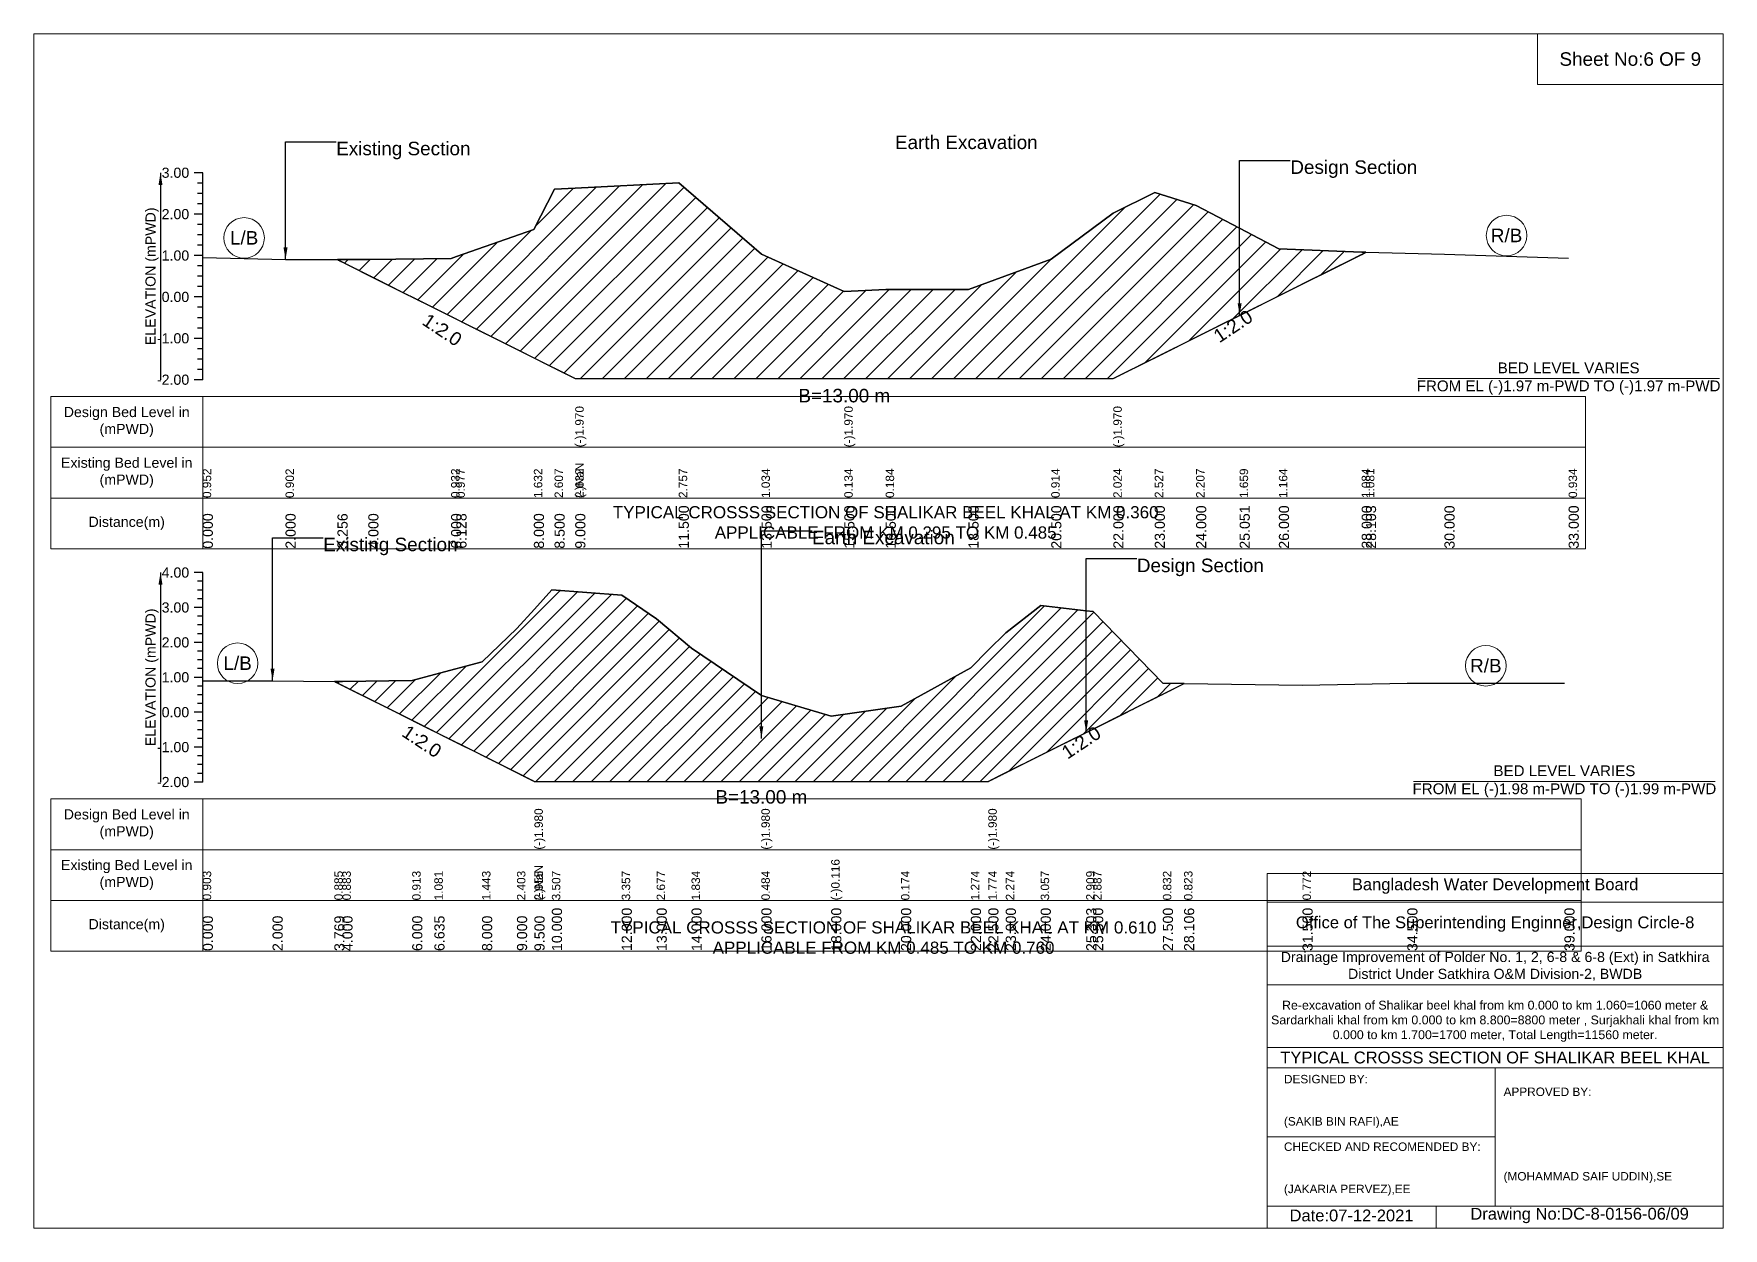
# Model space of a CAD drawing. Header units: inches. Extents: x 93000 to 506000, y -4242 to 0.
# Drawn here: x 380000 to 386000, y -4242 to 0 of the extents above; entities that cross this region are included whole.
import ezdxf

# ---------------------------------------------------------------- set-up
doc = ezdxf.new("R2010")
doc.units = ezdxf.units.IN
doc.header["$LTSCALE"] = 7
doc.header["$MEASUREMENT"] = 0
doc.linetypes.add('DASHED', pattern=[0.75, 0.5, -0.25])
for name, color, linetype, lineweight in [('Cross section Data Border', 7, 'Continuous', 9), ('Cross Section Labels', 7, 'Continuous', 9), ('Design_Bed_Level for Xsection', 7, 'DASHED', 25), ('Existing_Bed_Level for Xsection', 7, 'Continuous', 25), ('Long Section Labels', 7, 'Continuous', 9)]:
    doc.layers.add(name, color=color, linetype=linetype, lineweight=lineweight)
doc.styles.get("Standard").update_dxf_attribs({"font": 'arial.ttf'})
doc.dimstyles.get("Standard").update_dxf_attribs({"dimtxt": 0.18, "dimasz": 0.18, "dimexe": 0.18, "dimexo": 0.0625, "dimgap": 0.09, "dimtad": 0, "dimtih": 1, "dimtoh": 1, "dimdec": 4, "dimzin": 0, "dimdsep": 46, "dimtxsty": 'Standard', "dimcen": 0.09, "dimadec": 0, "dimazin": 0, "dimtfac": 1, "dimtdec": 4, "dimtofl": 0, "dimtmove": 0, "dimatfit": 3, "dimfxl": 1, "dimtolj": 1, "dimtzin": 0, "dimarcsym": 0})

msp = doc.modelspace()

# ---------------------------------------------------------------- texts
at = {"layer": 'Cross section Data Border', "attachment_point": 5}
for s, insert, char_height in [('Sheet No:6 OF 9', (385670, -90), 48), ('Bangladesh Water Development Board', (385190, -3027), 42), ('Office of The Superintending Enginner,Design Circle-8', (385190, -3162), 42)]:
    msp.add_mtext(s, dxfattribs=dict(at, insert=insert, char_height=char_height))
at = {"layer": 'Cross section Data Border'}
for s, insert, char_height, width, attachment_point in [('Design Bed Level in (mPWD)', (380330, -1378.7), 36, 480, 5), ('Existing Bed Level in (mPWD)', (380330, -1558.7), 36, 480, 5), ('Distance(m)', (380330, -1738.7), 36, 480, 5), ('Design Bed Level in (mPWD)', (380330, -2807.6), 36, 480, 5), ('Existing Bed Level in (mPWD)', (380330, -2987.6), 36, 480, 5), ('Distance(m)', (380330, -3167.6), 36, 480, 5), ('Drainage Improvement of Polder No. 1, 2, 6-8 & 6-8 (Ext) in Satkhira District Under Satkhira O&M Division-2, BWDB', (385190, -3312), 36, 1680, 5), ('Re-excavation of Shalikar beel khal from km 0.000 to km 1.060=1060 meter & Sardarkhali khal from km 0.000 to km 8.800=8800 meter , Surjakhali khal from km 0.000 to km 1.700=1700 meter, Total Length=11560 meter.', (385190, -3507), 31.4683, 1620, 5), ('TYPICAL CROSSS SECTION OF SHALIKAR BEEL KHAL', (385190, -3636), 42, 1680, 5), ('DESIGNED BY:^J^J^J(SAKIB BIN RAFI),AE', (384440, -3792), 30, 840, 4), ('APPROVED BY:^J^J^J^J^J^J(MOHAMMAD SAIF UDDIN),SE', (385220, -3912), 30, 840, 4), ('CHECKED AND RECOMENDED BY:^J^J^J(JAKARIA PERVEZ),EE', (384440, -4032), 30, 840, 4), ('Date:07-12-2021', (384680, -4197), 42, 840, 5), ('Drawing No:DC-8-0156-06/09', (385490, -4197), 42, 1320, 5)]:
    msp.add_mtext(s, dxfattribs=dict(at, insert=insert, char_height=char_height, width=width, attachment_point=attachment_point))
at = {"layer": 'Cross Section Labels'}
for s, insert, char_height, attachment_point in [('Earth Excavation', (383058.5, -361.4), 48, 1), ('Existing Section', (381074, -383.4), 48, 1), ('Design Section', (384462.6, -449.6), 48, 1), ('L/B', (380747, -724.9), 48, 5), ('R/B', (385230.5, -716.5), 48, 5), ('BED LEVEL VARIES ^JFROM EL (-)1.97 m-PWD TO (-)1.97 m-PWD', (385451, -1224.3), 38.4, 5), ('B=13.00 m', (382878.5, -1261), 48, 2), ('TYPICAL CROSSS SECTION OF SHALIKAR BEEL KHAL AT KM 0.360^JAPPLICABLE FROM KM 0.295 TO KM 0.485', (383025.5, -1735.5), 43.2, 5), ('Existing Section', (381028, -1789.6), 48, 1), ('Earth Excavation', (382764, -1764.8), 48, 1), ('Design Section', (383917.6, -1864), 48, 1), ('L/B', (380724, -2235.6), 48, 5), ('R/B', (385157, -2244.4), 48, 5), ('BED LEVEL VARIES ^JFROM EL (-)1.98 m-PWD TO (-)1.99 m-PWD', (385436, -2655.1), 38.4, 5), ('B=13.00 m', (382584, -2686.1), 48, 2), ('TYPICAL CROSSS SECTION OF SHALIKAR BEEL KHAL AT KM 0.610^JAPPLICABLE FROM KM 0.485 TO KM 0.760', (383018, -3210), 43.2, 5)]:
    msp.add_mtext(s, dxfattribs=dict(at, insert=insert, char_height=char_height, attachment_point=attachment_point))
at = {"layer": 'Cross Section Labels', "char_height": 48, "attachment_point": 2}
for insert, rotation in [((381464.1, -1031.6), 326.30993), ((384245.8, -1018.4), 33.69007), ((381391.7, -2493), 326.30993), ((383706.6, -2496.9), 33.69007)]:
    msp.add_mtext('1:2.0', dxfattribs=dict(at, insert=insert, rotation=rotation))
at = {"layer": 'Existing_Bed_Level for Xsection', "char_height": 36, "attachment_point": 6}
for s, insert in [('3.00', (380552, -493.7)), ('2.00', (380552, -640.7)), ('1.00', (380552, -787.7)), ('0.00', (380552, -934.7)), ('-1.00', (380552, -1081.7)), ('-2.00', (380552, -1228.7)), ('4.00', (380552, -1913.6)), ('3.00', (380552, -2037.6)), ('2.00', (380552, -2161.6)), ('1.00', (380552, -2285.6)), ('0.00', (380552, -2409.6)), ('-1.00', (380552, -2533.6)), ('-2.00', (380552, -2657.6))]:
    msp.add_mtext(s, dxfattribs=dict(at, insert=insert))
at = {"layer": 'Existing_Bed_Level for Xsection', "char_height": 36, "attachment_point": 5, "rotation": 90}
for insert in [(380420, -861.2), (380420, -2285.6)]:
    msp.add_mtext('ELEVATION (mPWD)', dxfattribs=dict(at, insert=insert))
at = {"layer": 'Long Section Labels', "attachment_point": 1, "rotation": 90}
for s, insert, char_height in [('(-)1.970', (381923, -1468.7), 30), ('(-)1.970', (382878.5, -1468.7), 30), ('(-)1.970', (383834, -1468.7), 30), ('0.952', (380600, -1648.7), 30), ('0.902', (380894, -1648.7), 30), ('0.902', (380894, -1648.7), 30), ('0.902', (380894, -1648.7), 30), ('0.932', (381482, -1648.7), 30), ('0.977', (381500.8, -1648.7), 30), ('1.632', (381776, -1648.7), 30), ('2.607', (381849.5, -1648.7), 30), ('(-)NaN', (381923, -1648.7), 30), ('(-)NaN', (381923, -1648.7), 30), ('2.632', (381923, -1648.7), 30), ('2.632', (381923, -1648.7), 30), ('2.757', (382290.5, -1648.7), 30), ('1.034', (382584.5, -1648.7), 30), ('1.034', (382584.5, -1648.7), 30), ('0.134', (382878.5, -1648.7), 30), ('0.134', (382878.5, -1648.7), 30), ('0.184', (383025.5, -1648.7), 30), ('0.184', (383025.5, -1648.7), 30), ('0.914', (383613.5, -1648.7), 30), ('2.024', (383834, -1648.7), 30), ('2.024', (383834, -1648.7), 30), ('2.024', (383834, -1648.7), 30), ('2.527', (383981, -1648.7), 30), ('2.207', (384128, -1648.7), 30), ('1.659', (384282.6, -1648.7), 30), ('1.164', (384422, -1648.7), 30), ('1.084', (384716, -1648.7), 30), ('1.081', (384731.1, -1648.7), 30), ('0.934', (385451, -1648.7), 30), ('11.500', (382290.5, -1828.7), 36), ('13.500', (382584.5, -1828.7), 36), ('15.500', (382878.5, -1828.7), 36), ('15.500', (382878.5, -1828.7), 36), ('15.500', (382878.5, -1828.7), 36), ('16.500', (383025.5, -1828.7), 36), ('18.500', (383319.5, -1828.7), 36), ('20.500', (383613.5, -1828.7), 36), ('22.000', (383834, -1828.7), 36), ('22.000', (383834, -1828.7), 36), ('22.000', (383834, -1828.7), 36), ('23.000', (383981, -1828.7), 36), ('24.000', (384128, -1828.7), 36), ('25.051', (384282.6, -1828.7), 36), ('26.000', (384422, -1828.7), 36), ('28.000', (384716, -1828.7), 36), ('28.103', (384731.1, -1828.7), 36), ('30.000', (385010, -1828.7), 36), ('33.000', (385451, -1828.7), 36), ('0.000', (380600, -1828.7), 36), ('2.000', (380894, -1828.7), 36), ('3.256', (381078.6, -1828.7), 36), ('4.000', (381188, -1828.7), 36), ('6.000', (381482, -1828.7), 36), ('6.128', (381500.8, -1828.7), 36), ('8.000', (381776, -1828.7), 36), ('8.500', (381849.5, -1828.7), 36), ('9.000', (381923, -1828.7), 36), ('9.000', (381923, -1828.7), 36), ('9.000', (381923, -1828.7), 36), ('(-)1.980', (381778, -2897.6), 30), ('(-)1.980', (382584, -2897.6), 30), ('(-)1.980', (383390, -2897.6), 30), ('(-)0.116', (382832, -3077.6), 30), ('0.903', (380600, -3077.6), 30), ('0.903', (380600, -3077.6), 30), ('0.885', (381067.4, -3077.6), 30), ('0.883', (381096, -3077.6), 30), ('0.913', (381344, -3077.6), 30), ('1.081', (381422.7, -3077.6), 30), ('1.443', (381592, -3077.6), 30), ('2.403', (381716, -3077.6), 30), ('(-)NaN', (381778, -3077.6), 30), ('2.955', (381778, -3077.6), 30), ('2.955', (381778, -3077.6), 30), ('3.507', (381840, -3077.6), 30), ('3.357', (382088, -3077.6), 30), ('2.677', (382212, -3077.6), 30), ('1.834', (382336, -3077.6), 30), ('0.484', (382584, -3077.6), 30), ('0.484', (382584, -3077.6), 30), ('0.484', (382584, -3077.6), 30), ('0.174', (383080, -3077.6), 30), ('1.274', (383328, -3077.6), 30), ('1.774', (383390, -3077.6), 30), ('1.774', (383390, -3077.6), 30), ('1.774', (383390, -3077.6), 30), ('2.274', (383452, -3077.6), 30), ('3.057', (383576, -3077.6), 30), ('2.909', (383737.6, -3077.6), 30), ('2.887', (383762, -3077.6), 30), ('0.832', (384010, -3077.6), 30), ('0.832', (384010, -3077.6), 30), ('0.832', (384010, -3077.6), 30), ('0.823', (384085.1, -3077.6), 30), ('0.772', (384506, -3077.6), 30), ('10.000', (381840, -3257.6), 36), ('12.000', (382088, -3257.6), 36), ('13.000', (382212, -3257.6), 36), ('14.000', (382336, -3257.6), 36), ('16.000', (382584, -3257.6), 36), ('16.000', (382584, -3257.6), 36), ('16.000', (382584, -3257.6), 36), ('18.000', (382832, -3257.6), 36), ('20.000', (383080, -3257.6), 36), ('22.000', (383328, -3257.6), 36), ('22.500', (383390, -3257.6), 36), ('22.500', (383390, -3257.6), 36), ('22.500', (383390, -3257.6), 36), ('23.000', (383452, -3257.6), 36), ('24.000', (383576, -3257.6), 36), ('25.303', (383737.6, -3257.6), 36), ('25.500', (383762, -3257.6), 36), ('27.500', (384010, -3257.6), 36), ('28.106', (384085.1, -3257.6), 36), ('31.500', (384506, -3257.6), 36), ('34.500', (384878, -3257.6), 36), ('39.000', (385436, -3257.6), 36), ('0.000', (380600, -3257.6), 36), ('2.000', (380848, -3257.6), 36), ('3.769', (381067.4, -3257.6), 36), ('4.000', (381096, -3257.6), 36), ('6.000', (381344, -3257.6), 36), ('6.635', (381422.7, -3257.6), 36), ('8.000', (381592, -3257.6), 36), ('9.000', (381716, -3257.6), 36), ('9.500', (381778, -3257.6), 36), ('9.500', (381778, -3257.6), 36), ('9.500', (381778, -3257.6), 36)]:
    msp.add_mtext(s, dxfattribs=dict(at, insert=insert, char_height=char_height))

# ---------------------------------------------------------------- hatches: boundary and pattern name
at = {"layer": 'Existing_Bed_Level for Xsection'}
h = msp.add_hatch(dxfattribs=at)
h.set_pattern_fill('ANSI31', color=256, scale=441, style=0)
h.paths.add_polyline_path([(381078.6, -802.1), (381188, -856.8), (381482, -1003.8), (381500.8, -1013.2), (381776, -1150.8), (381849.5, -1187.5), (381923, -1224.3), (382290.5, -1224.3), (382584.5, -1224.3), (382878.5, -1224.3), (383025.5, -1224.3), (383319.5, -1224.3), (383613.5, -1224.3), (383834, -1224.3), (383981, -1150.8), (384128, -1077.3), (384282.6, -1000), (384422, -930.3), (384716, -783.3), (384731.1, -775.7), (384716, -775.4), (384422, -763.6), (384282.6, -690.9), (384128, -610.3), (383981, -563.2), (383834, -637.2), (383613.5, -800.3), (383319.5, -907.6), (383025.5, -907.6), (382878.5, -915), (382584.5, -782.7), (382290.5, -529.4), (381923, -547.8), (381849.5, -551.5), (381776, -694.8), (381500.8, -791.1), (381482, -797.7), (381188, -802.1)])
h = msp.add_hatch(dxfattribs=at)
h.set_pattern_fill('ANSI31', color=256, scale=372, style=0)
h.paths.add_polyline_path([(381067.4, -2299.8), (381096, -2314.1), (381344, -2438.1), (381422.7, -2477.5), (381592, -2562.1), (381716, -2624.1), (381778, -2655.1), (381840, -2655.1), (382088, -2655.1), (382212, -2655.1), (382336, -2655.1), (382584, -2655.1), (382832, -2655.1), (383080, -2655.1), (383328, -2655.1), (383390, -2655.1), (383452, -2624.1), (383576, -2562.1), (383737.6, -2481.4), (383762, -2469.1), (384010, -2345.1), (384085.1, -2307.6), (384010, -2306.4), (383762, -2051.6), (383737.6, -2048.9), (383576, -2030.5), (383452, -2127.6), (383390, -2189.6), (383328, -2251.6), (383080, -2388), (382832, -2424), (382584, -2349.6), (382336, -2182.2), (382212, -2077.7), (382088, -1993.3), (381840, -1974.7), (381778, -2043.2), (381716, -2111.6), (381592, -2230.7), (381422.7, -2275.5), (381344, -2296.4), (381096, -2300.1)])

# ---------------------------------------------------------------- linework, layer by layer
at = {"layer": 'Cross section Data Border'}
for points in [[(380000, 0), (386000, 0), (386000, -4242), (380000, -4242)], [(385340, 0), (386000, 0), (386000, -180), (385340, -180)], [(380060, -1288.7), (385511, -1288.7), (385511, -1828.7), (380060, -1828.7)], [(380060, -2717.6), (385496, -2717.6), (385496, -3257.6), (380060, -3257.6)]]:
    msp.add_lwpolyline(points, close=True, dxfattribs=at)
for points in [[(380600, -1288.7), (380600, -1828.7)], [(380060, -1468.7), (385511, -1468.7)], [(380060, -1648.7), (385511, -1648.7)], [(380600, -2717.6), (380600, -3257.6)], [(380060, -2897.6), (385496, -2897.6)], [(384380, -4242), (384380, -2982), (386000, -2982)], [(380060, -3077.6), (385496, -3077.6)], [(384380, -3084), (386000, -3084)], [(384380, -3240), (386000, -3240)], [(384380, -3378), (386000, -3378)], [(384380, -3600), (386000, -3600)], [(384380, -3672), (386000, -3672)], [(385190, -3672), (385190, -4164)], [(384380, -3918), (385190, -3918)], [(384380, -4164), (386000, -4164)], [(384980, -4164), (384980, -4242)]]:
    msp.add_lwpolyline(points, dxfattribs=at)
at = {"layer": 'Cross Section Labels'}
for points in [[(384915.2, -1224.3), (385986.8, -1224.3)], [(384900.2, -2655.1), (385971.8, -2655.1)]]:
    msp.add_lwpolyline(points, dxfattribs=at)
for centre in [(380747, -724.9), (385230.5, -716.5), (380724, -2235.6), (385157, -2244.4)]:
    msp.add_circle(centre, 72, dxfattribs=at)
at = {"layer": 'Design_Bed_Level for Xsection'}
for points in [[(381078.6, -802.1), (381500.8, -1013.2), (381923, -1224.3), (382878.5, -1224.3), (383834, -1224.3), (384282.6, -1000), (384731.1, -775.7)], [(381067.4, -2299.8), (381422.7, -2477.5), (381778, -2655.1), (382584, -2655.1), (383390, -2655.1), (383737.6, -2481.4), (384085.1, -2307.6)]]:
    msp.add_lwpolyline(points, dxfattribs=at)
at = {"layer": 'Existing_Bed_Level for Xsection'}
for points in [[(380600, -493.7), (380570, -493.7)], [(380600, -530.4), (380582, -530.4)], [(380600, -1228.7), (380600, -1081.7), (380600, -934.7), (380600, -787.7), (380600, -640.7), (380600, -493.7)], [(380600, -794.8), (380894, -802.1), (381078.6, -802.1), (381188, -802.1), (381482, -797.7), (381500.8, -791.1), (381776, -694.8), (381849.5, -551.5), (381923, -547.8), (381923, -547.8), (382290.5, -529.4), (382584.5, -782.7), (382878.5, -915), (382878.5, -915), (383025.5, -907.6), (383319.5, -907.6), (383613.5, -800.3), (383834, -637.2), (383834, -637.2), (383981, -563.2), (384128, -610.3), (384282.6, -690.9), (384422, -763.6), (384716, -775.4), (384731.1, -775.7), (385010, -782.7), (385451, -797.4)], [(380600, -567.2), (380582, -567.2)], [(380600, -640.7), (380570, -640.7)], [(380600, -603.9), (380582, -603.9)], [(380600, -677.4), (380582, -677.4)], [(380600, -714.2), (380582, -714.2)], [(380600, -750.9), (380582, -750.9)], [(380600, -787.7), (380570, -787.7)], [(380600, -824.4), (380582, -824.4)], [(380600, -861.2), (380582, -861.2)], [(380600, -897.9), (380582, -897.9)], [(380600, -934.7), (380570, -934.7)], [(380600, -971.4), (380582, -971.4)], [(380600, -1008.2), (380582, -1008.2)], [(380600, -1044.9), (380582, -1044.9)], [(380600, -1081.7), (380570, -1081.7)], [(380600, -1118.4), (380582, -1118.4)], [(380600, -1155.2), (380582, -1155.2)], [(380600, -1191.9), (380582, -1191.9)], [(380600, -1228.7), (380570, -1228.7)], [(380600, -1913.6), (380570, -1913.6)], [(380600, -2657.6), (380600, -2533.6), (380600, -2409.6), (380600, -2285.6), (380600, -2161.6), (380600, -2037.6), (380600, -1913.6)], [(380600, -1944.6), (380582, -1944.6)], [(380600, -1975.6), (380582, -1975.6)], [(380600, -2297.6), (380848, -2297.6), (381067.4, -2299.8), (381096, -2300.1), (381344, -2296.4), (381422.7, -2275.5), (381592, -2230.7), (381716, -2111.6), (381778, -2043.2), (381778, -2043.2), (381840, -1974.7), (382088, -1993.3), (382212, -2077.7), (382336, -2182.2), (382584, -2349.6), (382584, -2349.6), (382832, -2424), (383080, -2388), (383328, -2251.6), (383390, -2189.6), (383390, -2189.6), (383452, -2127.6), (383576, -2030.5), (383737.6, -2048.9), (383762, -2051.6), (384010, -2306.4), (384085.1, -2307.6), (384506, -2313.9), (384878, -2306.4), (385436, -2306.4)], [(380600, -2037.6), (380570, -2037.6)], [(380600, -2006.6), (380582, -2006.6)], [(380600, -2068.6), (380582, -2068.6)], [(380600, -2099.6), (380582, -2099.6)], [(380600, -2130.6), (380582, -2130.6)], [(380600, -2161.6), (380570, -2161.6)], [(380600, -2192.6), (380582, -2192.6)], [(380600, -2223.6), (380582, -2223.6)], [(380600, -2254.6), (380582, -2254.6)], [(380600, -2285.6), (380570, -2285.6)], [(380600, -2316.6), (380582, -2316.6)], [(380600, -2347.6), (380582, -2347.6)], [(380600, -2378.6), (380582, -2378.6)], [(380600, -2409.6), (380570, -2409.6)], [(380600, -2440.6), (380582, -2440.6)], [(380600, -2471.6), (380582, -2471.6)], [(380600, -2502.6), (380582, -2502.6)], [(380600, -2533.6), (380570, -2533.6)], [(380600, -2564.6), (380582, -2564.6)], [(380600, -2595.6), (380582, -2595.6)], [(380600, -2626.6), (380582, -2626.6)], [(380600, -2657.6), (380570, -2657.6)]]:
    msp.add_lwpolyline(points, dxfattribs=at)
for points in [[(381078.6, -802.1), (381078.6, -802.1), (381188, -856.8), (381482, -1003.8), (381500.8, -1013.2), (381776, -1150.8), (381849.5, -1187.5), (381923, -1224.3), (381923, -1224.3), (382290.5, -1224.3), (382584.5, -1224.3), (382878.5, -1224.3), (382878.5, -1224.3), (383025.5, -1224.3), (383319.5, -1224.3), (383613.5, -1224.3), (383834, -1224.3), (383834, -1224.3), (383981, -1150.8), (384128, -1077.3), (384282.6, -1000), (384422, -930.3), (384716, -783.3), (384731.1, -775.7), (384731.1, -775.7), (384731.1, -775.7), (384716, -775.4), (384422, -763.6), (384282.6, -690.9), (384128, -610.3), (383981, -563.2), (383834, -637.2), (383834, -637.2), (383613.5, -800.3), (383319.5, -907.6), (383025.5, -907.6), (382878.5, -915), (382878.5, -915), (382584.5, -782.7), (382290.5, -529.4), (381923, -547.8), (381923, -547.8), (381849.5, -551.5), (381776, -694.8), (381500.8, -791.1), (381482, -797.7), (381188, -802.1), (381078.6, -802.1)], [(381067.4, -2299.8), (381096, -2314.1), (381344, -2438.1), (381422.7, -2477.5), (381592, -2562.1), (381716, -2624.1), (381778, -2655.1), (381778, -2655.1), (381840, -2655.1), (382088, -2655.1), (382212, -2655.1), (382336, -2655.1), (382584, -2655.1), (382584, -2655.1), (382832, -2655.1), (383080, -2655.1), (383328, -2655.1), (383390, -2655.1), (383390, -2655.1), (383452, -2624.1), (383576, -2562.1), (383737.6, -2481.4), (383762, -2469.1), (384010, -2345.1), (384085.1, -2307.6), (384010, -2306.4), (383762, -2051.6), (383737.6, -2048.9), (383576, -2030.5), (383452, -2127.6), (383390, -2189.6), (383390, -2189.6), (383328, -2251.6), (383080, -2388), (382832, -2424), (382584, -2349.6), (382584, -2349.6), (382336, -2182.2), (382212, -2077.7), (382088, -1993.3), (381840, -1974.7), (381778, -2043.2), (381778, -2043.2), (381716, -2111.6), (381592, -2230.7), (381422.7, -2275.5), (381344, -2296.4), (381096, -2300.1)]]:
    msp.add_lwpolyline(points, close=True, dxfattribs=at)

msp.set_redraw_order([(e.dxf.handle, doc.entitydb.next_handle()) for e in msp.query("TEXT MTEXT ATTDEF DIMENSION ARC_DIMENSION")])  # texts and dimensions are drawn at this point

# ---------------------------------------------------------------- leaders
at = {"layer": 'Cross Section Labels', "annotation_type": 0, "has_hookline": 1, "hookline_direction": 0}
for points, text_width in [([(380894, -802.1), (380894, -383.4), (381073.9, -383.4)], 467.2), ([(384282.6, -1000), (384282.6, -449.6), (384462.5, -449.6)], 441.2), ([(380848, -2297.6), (380848, -1789.6), (381027.9, -1789.6)], 467.2), ([(382584, -2502.4), (382584, -1764.8), (382763.9, -1764.8)], 497), ([(383737.6, -2481.4), (383737.6, -1864), (383917.5, -1864)], 441.2)]:
    msp.add_leader(points, dimstyle='Standard', override={"dimasz": 43.2}, dxfattribs=dict(at, text_width=text_width))
at = {"layer": 'Existing_Bed_Level for Xsection'}
for points in [[(380450, -493.7), (380450, -1228.7)], [(380450, -1913.6), (380450, -2657.6)]]:
    msp.add_leader(points, dimstyle='Standard', override={"dimasz": 43.2}, dxfattribs=at)

doc.saveas('drawing.dxf')
